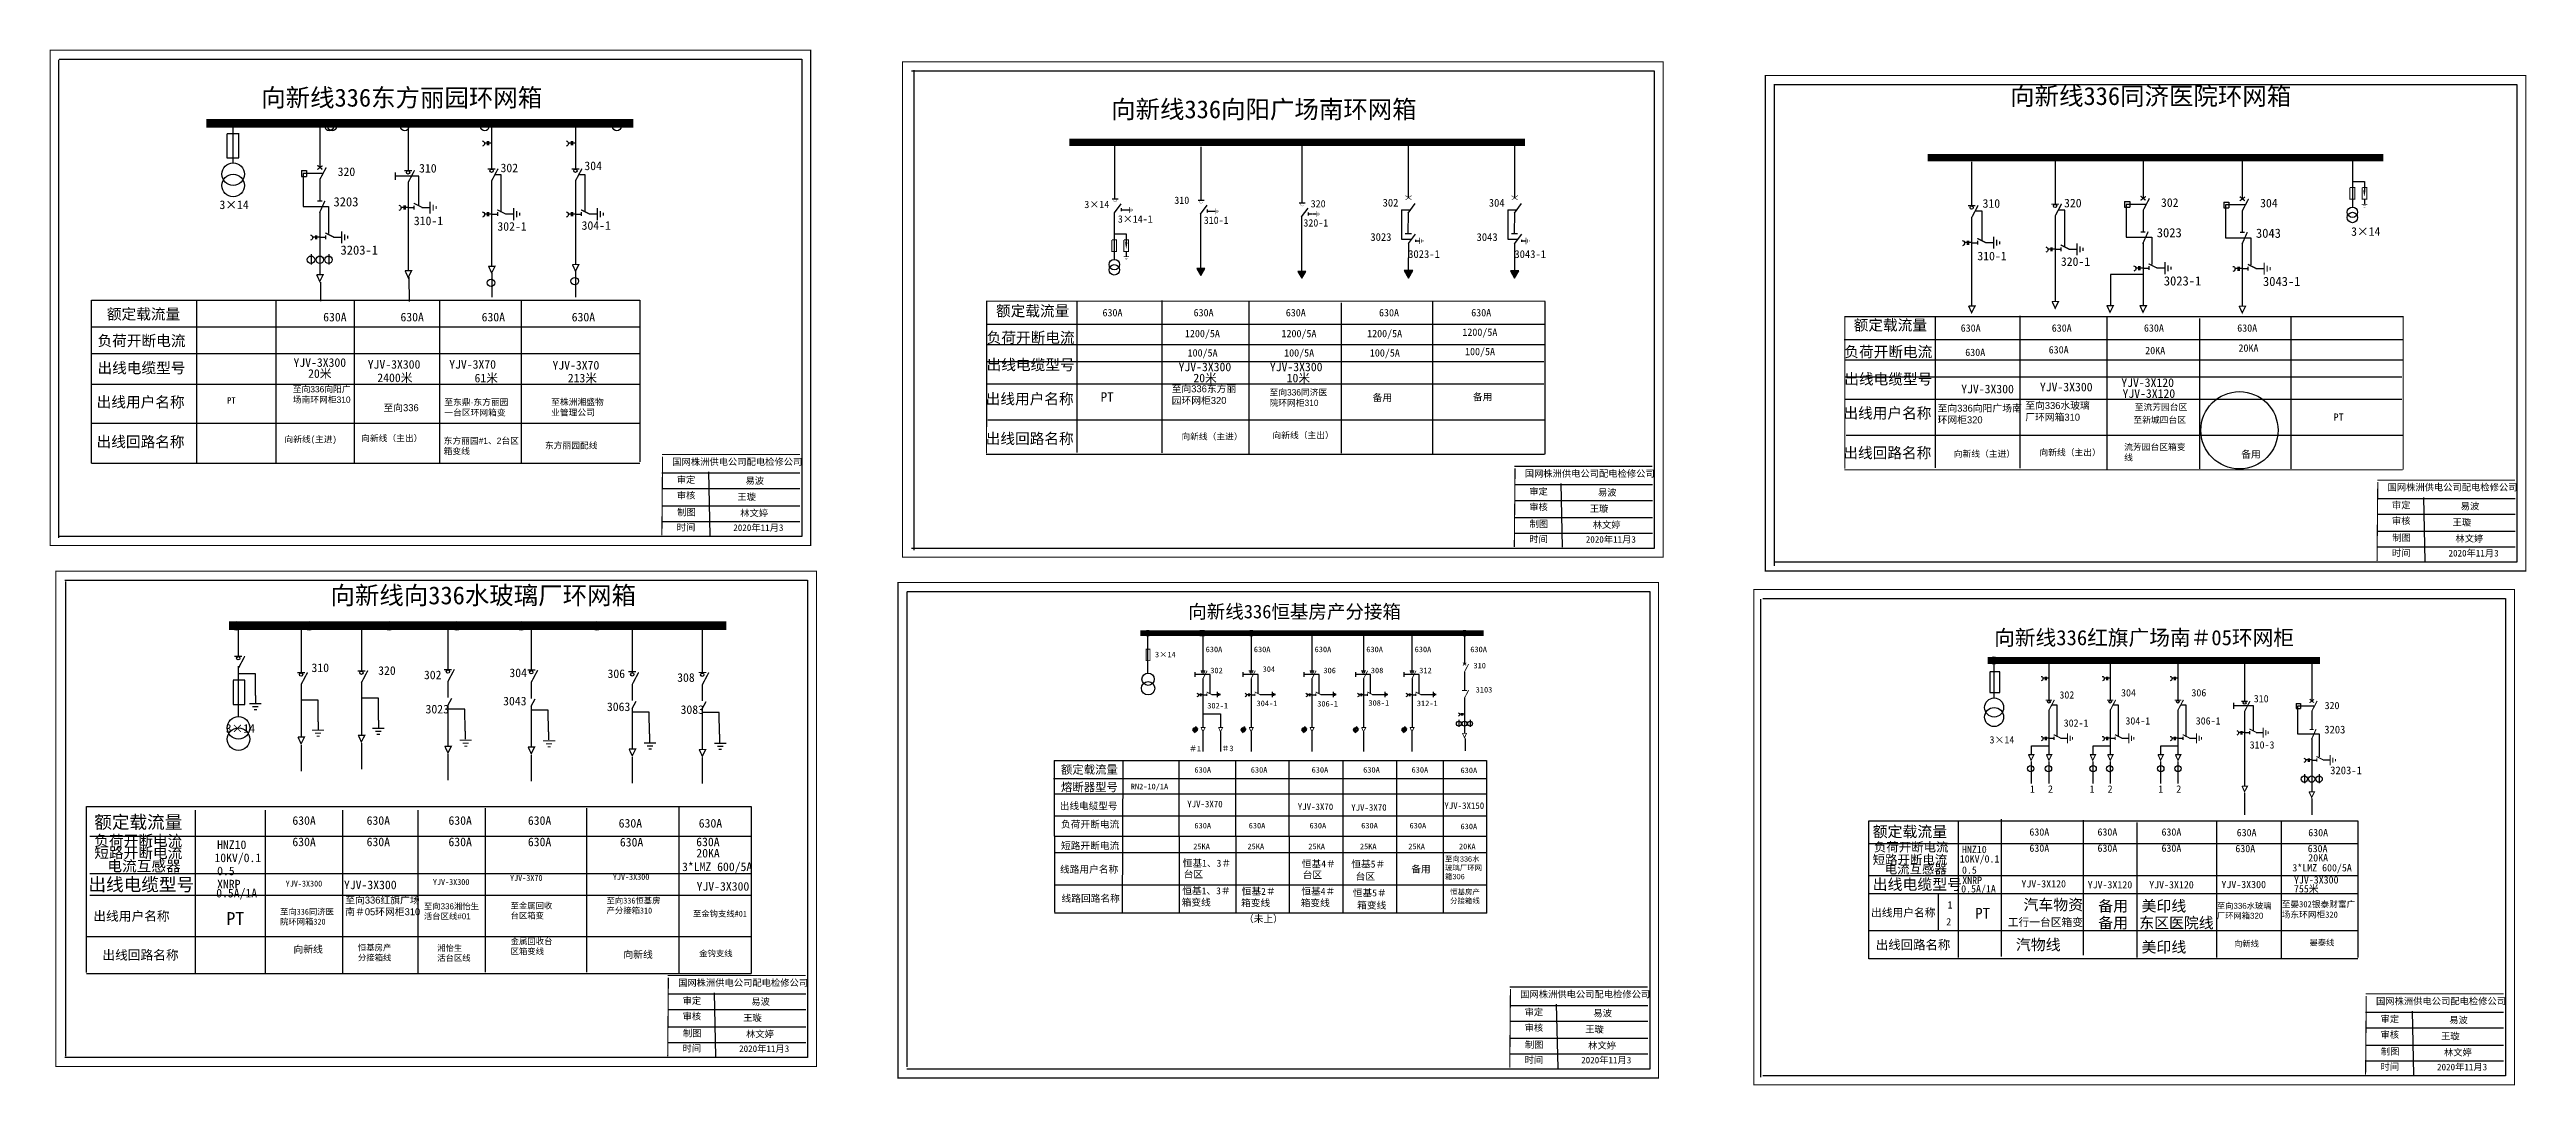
# Model space of a CAD drawing. Extents: x -73 to 335, y -330 to -159.
import ezdxf

# ---------------------------------------------------------------- set-up
doc = ezdxf.new("R2010")
doc.units = 0
doc.header["$LTSCALE"] = 0.774411
doc.linetypes.add('ACAD_ISO02W100', pattern=[15, 12, -3])
doc.linetypes.add('CENTER', pattern=[50.8, 31.75, -6.35, 6.35, -6.35])
doc.layers.get('0').update_dxf_attribs({"linetype": 'CONTINUOUS'})
doc.layers.add('2', color=7, linetype='CONTINUOUS')
doc.styles.add('HZ', font='')
doc.styles.get("Standard").update_dxf_attribs({"font": '', "height": 2.5})
doc.styles.add('STYLE1', font='simkai_0.ttf', dxfattribs={"height": 2.6})
doc.styles.add('字体', font='simkai_0.ttf', dxfattribs={"height": 2.5})
doc.styles.get('HZ').set_extended_font_data('SimSun')
doc.styles.get('Standard').set_extended_font_data('SimSun')

msp = doc.modelspace()

# ---------------------------------------------------------------- texts
for s, height, p in [('320', 1.419, (-25.82, -179.64)), ('310', 1.419, (-12.39, -179.07)), ('302', 1.419, (1.05, -179.01)), ('304', 1.419, (14.88, -178.67)), ('3×14', 1.419, (-45.32, -185.09)), ('3203', 1.514, (-26.51, -184.65)), ('310', 1.419, (245.55, -184.87)), ('320', 1.419, (258.99, -184.81)), ('302', 1.419, (274.98, -184.73)), ('304', 1.419, (291.34, -184.81)), ('310-1', 1.419, (-13.25, -187.74)), ('302-1', 1.419, (0.53, -188.66)), ('304-1', 1.419, (14.42, -188.51)), ('3203-1', 1.514, (-25.35, -192.61)), ('3023', 1.514, (274.29, -189.74)), ('3043', 1.514, (290.65, -189.83)), ('3×14', 1.419, (306.35, -189.5)), ('310-1', 1.419, (244.69, -193.54)), ('320-1', 1.419, (258.47, -194.46)), ('3023-1', 1.514, (275.45, -197.69)), ('3043-1', 1.514, (291.81, -197.78)), ('630A', 1.419, (-28.21, -203.61)), ('630A', 1.419, (-15.46, -203.61)), ('630A', 1.419, (-2.07, -203.61)), ('630A', 1.419, (12.79, -203.61)), ('630A', 1.211, (100.36, -202.78)), ('630A', 1.211, (115.39, -202.78)), ('630A', 1.211, (130.6, -202.78)), ('630A', 1.211, (145.98, -202.78)), ('630A', 1.211, (161.19, -202.78)), ('630A', 1.211, (241.94, -205.31)), ('630A', 1.211, (256.96, -205.31)), ('630A', 1.211, (287.56, -205.31)), ('1200/5A', 1.211, (113.96, -206.22)), ('100/5A', 1.211, (114.4, -209.41)), ('1200/5A', 1.211, (129.89, -206.22)), ('100/5A', 1.211, (130.33, -209.41)), ('1200/5A', 1.211, (144.02, -206.22)), ('100/5A', 1.211, (144.47, -209.41)), ('1200/5A', 1.211, (159.73, -206)), ('100/5A', 1.211, (160.17, -209.19)), ('630A', 1.211, (242.69, -209.32)), ('630A', 1.211, (256.46, -208.9)), ('20KA', 1.211, (287.77, -208.61)), ('YJV-3X300', 1.419, (-33.11, -211.11)), ('20米', 1.419, (-30.7, -212.92)), ('YJV-3X300', 1.419, (-20.86, -211.41)), ('2400米', 1.419, (-19.28, -213.62)), ('YJV-3X70', 1.419, (-7.42, -211.41)), ('61米', 1.419, (-3.24, -213.67)), ('YJV-3X70', 1.419, (9.62, -211.55)), ('213米', 1.419, (12.14, -213.67)), ('YJV-3X300', 1.419, (112.91, -211.83)), ('20米', 1.419, (115.35, -213.66)), ('YJV-3X300', 1.419, (127.97, -211.83)), ('10米', 1.419, (130.74, -213.66)), ('YJV-3X300', 1.419, (242.03, -215.47)), ('YJV-3X300', 1.419, (255.01, -215.14)), ('YJV-3X120', 1.419, (268.44, -214.42)), ('YJV-3X120', 1.419, (268.64, -216.22)), ('PT', 1.211, (303.46, -220.01)), ('630A', 0.916, (117.38, -258.16)), ('630A', 0.916, (125.33, -258.16)), ('630A', 0.916, (135.36, -258.16)), ('630A', 0.916, (143.88, -258.16)), ('630A', 0.916, (151.86, -258.16)), ('630A', 0.916, (161.04, -258.16)), ('310', 1.419, (-30.14, -261.44)), ('320', 1.419, (-19.14, -261.9)), ('302', 1.419, (-11.59, -262.62)), ('304', 1.419, (2.51, -262.27)), ('306', 1.419, (18.7, -262.42)), ('3×14', 0.916, (109.02, -259)), ('302', 0.916, (118.14, -261.63)), ('304', 0.916, (126.78, -261.41)), ('306', 0.916, (136.81, -261.63)), ('308', 0.916, (144.63, -261.63)), ('312', 0.916, (152.61, -261.63)), ('310', 0.916, (161.56, -260.83)), ('3043', 1.419, (1.48, -266.93)), ('308', 1.419, (30.19, -263.05)), ('3103', 0.916, (161.93, -264.81)), ('302', 1.201, (258.23, -265.81)), ('304', 1.201, (268.4, -265.45)), ('306', 1.201, (280.01, -265.45)), ('310', 1.201, (290.29, -266.42)), ('3023', 1.419, (-11.32, -268.26)), ('3063', 1.419, (18.6, -267.87)), ('3083', 1.419, (30.75, -268.34)), ('302-1', 0.916, (117.65, -267.44)), ('304-1', 0.916, (125.77, -267.06)), ('306-1', 0.916, (135.79, -267.12)), ('308-1', 0.916, (144.23, -266.99)), ('312-1', 0.916, (152.22, -267.06)), ('302-1', 1.201, (258.94, -270.44)), ('304-1', 1.201, (269.12, -270.09)), ('306-1', 1.201, (280.72, -270.09)), ('320', 1.201, (301.98, -267.55)), ('3×14', 1.419, (-44.29, -271.45)), ('＃1', 0.916, (114.65, -274.52)), ('＃3', 0.916, (120.01, -274.48)), ('3×14', 1.201, (246.7, -273.21)), ('310-3', 1.201, (289.62, -274.05)), ('3203', 1.281, (301.92, -271.56)), ('630A', 0.916, (115.53, -278.03)), ('630A', 0.916, (124.82, -278.03)), ('630A', 0.916, (134.86, -278.03)), ('630A', 0.916, (143.37, -278.03)), ('630A', 0.916, (151.35, -278.03)), ('630A', 0.916, (159.43, -278.1)), ('3203-1', 1.281, (302.9, -278.29)), ('1', 1.2, (253.37, -281.32)), ('2', 1.2, (256.35, -281.32)), ('1', 1.2, (263.21, -281.32)), ('2', 1.2, (266.19, -281.32)), ('1', 1.2, (274.54, -281.32)), ('2', 1.2, (277.52, -281.32)), ('630A', 1.419, (-33.29, -286.63)), ('630A', 1.419, (-21.04, -286.63)), ('630A', 1.419, (-7.54, -286.63)), ('630A', 1.419, (5.56, -286.63)), ('630A', 1.419, (20.54, -287.08)), ('630A', 1.419, (33.75, -287.08)), ('YJV-3X70', 1.074, (114.34, -283.74)), ('YJV-3X70', 1.074, (132.58, -284.18)), ('YJV-3X70', 1.074, (141.39, -284.3)), ('YJV-3X150', 1.074, (156.76, -284)), ('HNZ10', 1.419, (-45.71, -290.62)), ('630A', 1.419, (-33.29, -290.15)), ('630A', 1.419, (-21.04, -290.15)), ('630A', 1.419, (-7.54, -290.15)), ('630A', 1.419, (5.56, -290.15)), ('630A', 1.419, (20.74, -290.2)), ('630A', 1.419, (33.33, -290.15)), ('25KA', 0.916, (115.33, -290.65)), ('630A', 0.916, (115.53, -287.22)), ('25KA', 0.916, (124.28, -290.65)), ('630A', 0.916, (124.48, -287.22)), ('25KA', 0.916, (134.32, -290.65)), ('630A', 0.916, (134.52, -287.22)), ('25KA', 0.916, (142.83, -290.65)), ('630A', 0.916, (143.04, -287.22)), ('25KA', 0.916, (150.81, -290.65)), ('630A', 0.916, (151.02, -287.22)), ('20KA', 0.916, (159.17, -290.65)), ('630A', 0.916, (159.43, -287.35)), ('HNZ10', 1.201, (242.15, -291.29)), ('630A', 1.201, (253.28, -288.41)), ('630A', 1.201, (253.28, -291.08)), ('630A', 1.201, (264.51, -288.41)), ('630A', 1.201, (264.51, -291.08)), ('630A', 1.201, (275.07, -288.41)), ('630A', 1.201, (275.07, -291.08)), ('630A', 1.201, (287.26, -291.14)), ('630A', 1.201, (287.48, -288.51)), ('630A', 1.201, (299.19, -291.14)), ('630A', 1.201, (299.28, -288.51)), ('10KV/0.1', 1.419, (-46.15, -292.78)), ('0.5', 1.419, (-45.71, -294.94)), ('3*LMZ 600/5A', 1.4194, (30.99, -294.26)), ('20KA', 1.419, (33.35, -292.01)), ('10KV/0.1', 1.201, (241.79, -292.85)), ('0.5', 1.201, (242.15, -294.69)), ('3*LMZ 600/5A', 1.2013, (296.66, -294.31)), ('20KA', 1.201, (299.28, -292.67)), ('0.5A/1A', 1.419, (-45.86, -298.6)), ('XNRP', 1.419, (-45.71, -297.12)), ('YJV-3X300', 1.419, (-24.78, -297.24)), ('YJV-3X300', 1.419, (33.4, -297.49)), ('0.5A/1A', 1.201, (242.02, -297.78)), ('XNRP', 1.201, (242.2, -296.39)), ('YJV-3X120', 1.201, (251.96, -296.96)), ('YJV-3X120', 1.201, (262.89, -297.11)), ('YJV-3X120', 1.201, (273.04, -297.11)), ('YJV-3X300', 1.201, (284.96, -297.07)), ('YJV-3X300', 1.201, (296.92, -296.31)), ('755米', 1.201, (296.92, -297.78)), ('2', 1.2, (239.57, -303.21)), ('1', 1.2, (239.77, -300.43))]:
    msp.add_text(s, height=height).set_placement(p)
at = {"color": 0}
for s, height, p in [('3×14', 1.207, (97.37, -184.93)), ('310', 1.207, (112.21, -184.24)), ('320', 1.207, (134.71, -184.81)), ('302', 1.279, (146.57, -184.68)), ('304', 1.279, (164.09, -184.7)), ('3×14-1', 1.207, (102.89, -187.33)), ('310-1', 1.207, (117.06, -187.54)), ('320-1', 1.207, (133.5, -187.97)), ('3023', 1.279, (144.55, -190.34)), ('3023-1', 1.279, (150.79, -193.15)), ('3043', 1.279, (162.07, -190.35)), ('3043-1', 1.279, (168.31, -193.16)), ('630A', 1.211, (272.17, -205.31)), ('20KA', 1.211, (272.38, -209.02))]:
    msp.add_text(s, height=height, dxfattribs=at).set_placement(p)
at = {"style": 'HZ'}
for s, height, p in [('额定载流量', 1.774, (-63.89, -203.29)), ('额定载流量', 1.774, (82.79, -202.77)), ('额定载流量', 1.774, (224.29, -205.11)), ('负荷开断电流', 1.774, (-65.44, -207.68)), ('负荷开断电流', 1.774, (81.25, -207.16)), ('负荷开断电流', 1.774, (222.74, -209.51)), ('出线电缆型号', 1.774, (-65.45, -212.17)), ('出线电缆型号', 1.774, (81.24, -211.65)), ('出线电缆型号', 1.774, (222.73, -214)), ('出线用户名称', 1.774, (-65.59, -217.8)), ('出线用户名称', 1.774, (81.09, -217.28)), ('出线用户名称', 1.774, (222.59, -219.62)), ('出线回路名称', 1.774, (-65.6, -224.35)), ('出线回路名称', 1.774, (81.09, -223.83)), ('出线回路名称', 1.774, (222.58, -226.17)), ('额定载流量', 1.375, (93.51, -278.21)), ('熔断器型号', 1.375, (93.51, -281.1)), ('RN2-10/1A', 0.916, (105.03, -280.76)), ('额定载流量', 2.129, (-65.97, -287.25)), ('出线电缆型号', 1.161, (93.33, -284.09)), ('负荷开断电流', 1.145, (93.51, -287.11)), ('短路开断电流', 1.774, (-65.97, -292.11)), ('负荷开断电流', 1.774, (-65.97, -290.12)), ('短路开断电流', 1.145, (93.51, -290.65)), ('额定载流量', 1.802, (227.42, -288.65)), ('负荷开断电流', 1.502, (227.63, -291.04)), ('电流互感器', 1.774, (-63.81, -294.3)), ('线路用户名称', 1.145, (93.34, -294.54)), ('恒基1、3＃', 1.145, (113.6, -293.53)), ('台区', 1.145, (113.75, -295.35)), ('恒基4＃', 1.145, (133.24, -293.64)), ('台区', 1.145, (133.39, -295.46)), ('恒基5＃', 1.145, (141.41, -293.68)), ('备用', 1.145, (151.29, -294.51)), ('短路开断电流', 1.502, (227.42, -293.12)), ('电流互感器', 1.502, (229.41, -294.67)), ('出线电缆型号', 2.129, (-66.93, -297.53)), ('线路回路名称', 1.145, (93.6, -299.33)), ('恒基1、3＃', 1.145, (113.52, -298.08)), ('恒基2＃', 1.145, (123.33, -298.18)), ('恒基4＃', 1.145, (133.16, -298.18)), ('恒基5＃', 1.145, (141.65, -298.43)), ('台区', 1.145, (142.12, -295.71)), ('出线电缆型号', 1.802, (227.42, -297.35)), ('出线用户名称', 1.538, (-66.13, -302.45)), ('PT', 2.129, (-44.15, -303.15)), ('箱变线', 1.145, (113.42, -299.98)), ('箱变线', 1.145, (123.22, -300.08)), ('（未上）', 1.145, (123.7, -302.7)), ('箱变线', 1.145, (133.06, -300.08)), ('箱变线', 1.145, (142.37, -300.46)), ('出线用户名称', 1.301, (227.14, -301.76)), ('PT', 1.802, (244.34, -302.13)), ('工行一台区箱变', 1.301, (249.7, -303.34)), ('汽车物资', 1.802, (252.3, -300.71)), ('备用', 1.802, (264.63, -300.91)), ('备用', 1.802, (264.63, -303.69)), ('东区医院线', 1.802, (271.39, -303.69)), ('美印线', 1.802, (271.78, -300.91)), ('出线回路名称', 1.502, (227.94, -307.15)), ('汽物线', 1.802, (251.05, -307.3)), ('美印线', 1.802, (271.78, -307.68)), ('出线回路名称', 1.538, (-64.64, -308.86))]:
    msp.add_text(s, height=height, dxfattribs=at).set_placement(p)
at = {"linetype": 'Continuous', "attachment_point": 1, "style": 'STYLE1'}
for s, insert, char_height, width in [('{\\fSimSun|b0|i0|c134|p54;PT}', (100.06, -215.29), 1.5746, 11.2013), ('{\\fSimSun|b0|i0|c134|p2;备用}', (144.92, -215.61), 1.1501, 11.2188), ('{\\fSimSun|b0|i0|c134|p2;备用}', (161.46, -215.49), 1.1501, 11.2188), ('{\\fSimSun|b0|i0|c134|p2;备用}', (288.22, -224.95), 1.1501, 11.2188)]:
    msp.add_mtext(s, dxfattribs=dict(at, insert=insert, char_height=char_height, width=width))
at = {"color": 0, "linetype": 'Continuous', "attachment_point": 1, "style": '字体'}
for s, insert, char_height, width in [('国网株洲供电公司配电检修公司', (29.38, -226.22), 1.0944, 29.9201), ('国网株洲供电公司配电检修公司', (170.02, -228.16), 1.0944, 29.9201), ('\\f\uffbfﾬￌﾣﾤ_GB2312|b0|i0|c134|p49;审定', (30.12, -229.17), 1.0944, 8.5588), ('\\f\uffbfﾬￌﾣﾤ_GB2312|b0|i0|c134|p49;审核', (30.12, -231.75), 1.0944, 8.5588), ('王璇', (40.12, -232), 1.094, 8.5588), ('易波', (41.46, -229.34), 1.094, 8.5588), ('\\f\uffbfﾬￌﾣﾤ_GB2312|b0|i0|c134|p49;审定', (170.76, -231.1), 1.0944, 8.5588), ('易波', (182.1, -231.27), 1.094, 8.5588), ('国网株洲供电公司配电检修公司', (312.35, -230.42), 1.0944, 29.9201), ('\\f\uffbfﾬￌﾣﾤ_GB2312|b0|i0|c134|p49;制图', (30.18, -234.53), 1.0944, 8.5588), ('\\f\uffbfﾬￌﾣﾤ_GB2312|b0|i0|c134|p49;时间', (30.12, -237.04), 1.0944, 8.5588), ('2020年11月3', (39.45, -237.08), 1.094, 16.0081), ('林文婷', (40.6, -234.68), 1.094, 8.5588), ('\\f\uffbfﾬￌﾣﾤ_GB2312|b0|i0|c134|p49;制图', (170.82, -236.46), 1.0944, 8.5588), ('\\f\uffbfﾬￌﾣﾤ_GB2312|b0|i0|c134|p49;审核', (170.76, -233.68), 1.0944, 8.5588), ('王璇', (180.76, -233.93), 1.094, 8.5588), ('林文婷', (181.24, -236.61), 1.094, 8.5588), ('\\f\uffbfﾬￌﾣﾤ_GB2312|b0|i0|c134|p49;审定', (313.09, -233.37), 1.0944, 8.5588), ('\\f\uffbfﾬￌﾣﾤ_GB2312|b0|i0|c134|p49;审核', (313.09, -235.95), 1.0944, 8.5588), ('王璇', (323.08, -236.2), 1.094, 8.5588), ('易波', (324.43, -233.54), 1.094, 8.5588), ('\\f\uffbfﾬￌﾣﾤ_GB2312|b0|i0|c134|p49;时间', (170.76, -238.97), 1.0944, 8.5588), ('2020年11月3', (180.09, -239.02), 1.094, 16.0081), ('\\f\uffbfﾬￌﾣﾤ_GB2312|b0|i0|c134|p49;制图', (313.15, -238.73), 1.0944, 8.5588), ('\\f\uffbfﾬￌﾣﾤ_GB2312|b0|i0|c134|p49;时间', (313.09, -241.24), 1.0944, 8.5588), ('林文婷', (323.56, -238.88), 1.094, 8.5588), ('2020年11月3', (322.42, -241.29), 1.094, 16.0081), ('国网株洲供电公司配电检修公司', (30.34, -312.13), 1.0944, 29.9201), ('国网株洲供电公司配电检修公司', (169.27, -314.02), 1.0944, 29.9201), ('\\f\uffbfﾬￌﾣﾤ_GB2312|b0|i0|c134|p49;审定', (31.08, -315.08), 1.0944, 8.5588), ('\\f\uffbfﾬￌﾣﾤ_GB2312|b0|i0|c134|p49;审核', (31.08, -317.66), 1.0944, 8.5588), ('王璇', (41.08, -317.9), 1.094, 8.5588), ('易波', (42.42, -315.24), 1.094, 8.5588), ('\\f\uffbfﾬￌﾣﾤ_GB2312|b0|i0|c134|p49;审定', (170, -316.97), 1.0944, 8.5588), ('易波', (181.34, -317.14), 1.094, 8.5588), ('国网株洲供电公司配电检修公司', (310.46, -315.16), 1.0944, 29.9201), ('\\f\uffbfﾬￌﾣﾤ_GB2312|b0|i0|c134|p49;审定', (311.2, -318.1), 1.0944, 8.5588), ('易波', (322.54, -318.27), 1.094, 8.5588), ('\\f\uffbfﾬￌﾣﾤ_GB2312|b0|i0|c134|p49;制图', (31.14, -320.44), 1.0944, 8.5588), ('\\f\uffbfﾬￌﾣﾤ_GB2312|b0|i0|c134|p49;时间', (31.08, -322.95), 1.0944, 8.5588), ('林文婷', (41.56, -320.58), 1.094, 8.5588), ('\\f\uffbfﾬￌﾣﾤ_GB2312|b0|i0|c134|p49;制图', (170.06, -322.33), 1.0944, 8.5588), ('\\f\uffbfﾬￌﾣﾤ_GB2312|b0|i0|c134|p49;审核', (170, -319.55), 1.0944, 8.5588), ('王璇', (180, -319.8), 1.094, 8.5588), ('林文婷', (180.48, -322.47), 1.094, 8.5588), ('\\f\uffbfﾬￌﾣﾤ_GB2312|b0|i0|c134|p49;审核', (311.2, -320.68), 1.0944, 8.5588), ('王璇', (321.19, -320.93), 1.094, 8.5588), ('2020年11月3', (40.41, -322.99), 1.094, 16.0081), ('\\f\uffbfﾬￌﾣﾤ_GB2312|b0|i0|c134|p49;时间', (170, -324.84), 1.0944, 8.5588), ('2020年11月3', (179.33, -324.88), 1.094, 16.0081), ('\\f\uffbfﾬￌﾣﾤ_GB2312|b0|i0|c134|p49;制图', (311.26, -323.46), 1.0944, 8.5588), ('\\f\uffbfﾬￌﾣﾤ_GB2312|b0|i0|c134|p49;时间', (311.2, -325.97), 1.0944, 8.5588), ('2020年11月3', (320.53, -326.02), 1.094, 16.0081), ('林文婷', (321.67, -323.61), 1.094, 8.5588)]:
    msp.add_mtext(s, dxfattribs=dict(at, insert=insert, char_height=char_height, width=width))
at = {"attachment_point": 1, "style": 'HZ'}
for s, insert, char_height, width in [('YJV-3X300', (-34.39, -295.83), 0.984, 9.0611), ('YJV-3X300', (-10.11, -295.57), 0.984, 9.0611), ('YJV-3X70', (2.62, -294.89), 0.984, 9.0611), ('YJV-3X300', (19.58, -294.72), 0.984, 9.0611), ('至向336同济医院环网箱320', (-35.33, -300.47), 0.9841, 9.9791), ('至向{\\fﾷￂￋￎ_GB2312|b0|i0|c134|p49;336}湘怡生活台区线{\\fﾷￂￋￎ_GB2312|b0|i0|c134|p49;#01}', (-11.59, -299.57), 0.9841, 9.4667), ('至金属回收台区箱变', (2.7, -299.47), 0.984, 7.1648), ('至向336恒基房产分接箱310', (18.54, -298.63), 0.9841, 9.9791), ('至金钩支线#01', (32.79, -300.8), 0.984, 9.9791), ('恒基房产分接箱线', (-22.48, -306.39), 0.984, 6.3478), ('湘怡生\\P活台区线', (-9.4, -306.46), 0.984, 6.1077), ('金属回收台区箱变线', (2.72, -305.35), 0.984, 7.2556), ('金钩支线', (33.82, -307.35), 0.984, 7.8003)]:
    msp.add_mtext(s, dxfattribs=dict(at, insert=insert, char_height=char_height, width=width))
at = {"layer": '2', "color": 7, "attachment_point": 1, "style": '字体'}
for s, insert, char_height, width in [('{\\fSimSun|b0|i0|c134|p2;向新线}336{\\fSimSun|b0|i0|c134|p2;东方丽园环网箱}', (-38.44, -165.24), 2.9571, 62.871), ('{\\fSimSun|b0|i0|c134|p2;向新线}336{\\fSimSun|b0|i0|c134|p2;向阳广场南环网箱}', (101.78, -167.16), 2.9571, 71.5912), ('{\\fSimSun|b0|i0|c134|p2;向新线}336{\\fSimSun|b0|i0|c134|p2;同济医院环网箱}', (250.1, -164.97), 2.9571, 62.871), ('{\\fSimSun|b0|i0|c134|p2;向新线向}336{\\fSimSun|b0|i0|c134|p2;水玻璃厂环网箱}', (-27.01, -247.31), 2.9571, 62.871), ('{\\fSimSun|b0|i0|c134|p2;向新线}336{\\fSimSun|b0|i0|c134|p2;恒基房产分接箱}', (114.51, -250.35), 2.2372, 47.5641), ('向新线336红旗广场南＃05环网柜', (247.46, -254.51), 2.5026, 53.2083)]:
    msp.add_mtext(s, dxfattribs=dict(at, insert=insert, char_height=char_height, width=width))
at = {"layer": '2', "color": 3, "attachment_point": 1, "style": 'HZ'}
for s, insert, char_height, width in [('{\\fSimSun|b0|i0|c134|p2;\\C256;PT}', (-44.06, -216.13), 1.0326, 10.5878), ('{\\C256;至向\\fﾷￂￋￎ_GB2312|b0|i0|c134|p49;336\\fSimSun|b0|i0|c134|p2;向阳广场南环网柜\\fﾷￂￋￎ_GB2312|b0|i0|c134|p49;310}', (-33.22, -214.28), 1.03263, 10.5878), ('{\\fﾷￂￋￎ_GB2312|b0|i0|c134|p49;\\C256;至东鼎·东方丽园\\P一台区环网箱变}', (-8.22, -216.41), 1.0326, 16.8663), ('{\\fFangSong_GB2312|b0|i0|c134|p49;\\C256;至\\fKaiTi_GB2312|b0|i0|c134|p49;株洲湘盛物业管理公司}', (9.4, -216.39), 1.0326, 8.6632), ('{\\C256;至向\\fﾷￂￋￎ_GB2312|b0|i0|c134|p49;336\\fSimSun|b0|i0|c134|p2;东方丽园环网柜\\fﾷￂￋￎ_GB2312|b0|i0|c134|p49;320}', (111.77, -214.15), 1.15407, 11.0121), ('{\\C256;至向\\fﾷￂￋￎ_GB2312|b0|i0|c134|p49;336\\fSimSun|b0|i0|c134|p2;同济医院环网柜\\fﾷￂￋￎ_GB2312|b0|i0|c134|p49;310}', (127.91, -214.8), 1.03263, 10.5878), ('{\\fﾷￂￋￎ_GB2312|b0|i0|c134|p49;\\C256;至向336}', (-18.26, -217.27), 1.1541, 11.0121), ('{\\C256;至向\\fﾷￂￋￎ_GB2312|b0|i0|c134|p49;336\\fSimSun|b0|i0|c134|p2;向阳广场南环网柜\\fﾷￂￋￎ_GB2312|b0|i0|c134|p49;320}', (238.13, -217.35), 1.15407, 14.1684), ('{\\C256;至向\\fﾷￂￋￎ_GB2312|b0|i0|c134|p49;336\\fSimSun|b0|i0|c134|p2;水玻璃厂环网箱\\fﾷￂￋￎ_GB2312|b0|i0|c134|p49;310}', (252.59, -216.91), 1.15407, 11.833), ('{\\C256;至新城四台区}', (270.43, -219.34), 1.0326, 10.5878), ('{\\C256;至流芳园台区}', (270.65, -217.22), 1.0326, 10.5878), ('{\\fSimSun|b0|i0|c134|p2;\\C256;向新线(主进)}', (-34.6, -222.53), 1.0326, 10.5878), ('{\\fSimSun|b0|i0|c134|p2;\\C256;向新线（主出）}', (-21.95, -222.36), 1.0326, 10.5878), ('{\\fﾷￂￋￎ_GB2312|b0|i0|c134|p49;\\C256;东方丽园#1、2台区\\P箱变线}', (-8.34, -222.78), 1.0326, 29.8544), ('{\\fﾷￂￋￎ_GB2312|b0|i0|c134|p49;\\C256;东方丽园配线}', (8.37, -223.55), 1.0326, 27.1084), ('{\\fSimSun|b0|i0|c134|p2;\\C256;向新线（主进）}', (113.36, -222.08), 1.0326, 10.5878), ('{\\fSimSun|b0|i0|c134|p2;\\C256;向新线（主出）}', (128.4, -221.87), 1.0326, 10.5878), ('{\\fSimSun|b0|i0|c134|p2;\\C256;向新线（主出）}', (254.93, -224.7), 1.0326, 10.5878), ('{\\C256;流芳园台区箱变线}', (268.91, -223.81), 1.0326, 10.5878), ('{\\fSimSun|b0|i0|c134|p2;\\C256;向新线（主进）}', (240.8, -224.93), 1.0326, 10.5878), ('{\\C256;至向\\fﾷￂￋￎ_GB2312|b0|i0|c134|p49;336\\fSimSun|b0|i0|c134|p2;水玻璃厂环网箱\\fﾷￂￋￎ_GB2312|b0|i0|c134|p49;306}', (156.87, -291.82), 0.87309, 6.5065), ('{\\C256;至向\\fﾷￂￋￎ_GB2312|b0|i0|c134|p49;336\\fSimSun|b0|i0|c134|p2;红旗广场南＃\\fﾷￂￋￎ_GB2312|b0|i0|c134|p49;05\\fSimSun|b0|i0|c134|p2;环网柜\\fﾷￂￋￎ_GB2312|b0|i0|c134|p49;310}', (-24.57, -298.46), 1.15407, 12.3414), ('{\\C256;恒基房产分接箱线}', (157.72, -297.25), 0.8731, 5.3615), ('{\\C256;至向\\fﾷￂￋￎ_GB2312|b0|i0|c134|p49;336\\fSimSun|b0|i0|c134|p2;水玻璃厂环网箱\\fﾷￂￋￎ_GB2312|b0|i0|c134|p49;320}', (284.21, -299.5), 0.9767, 10.0144), ('{\\C256;至晏302银泰财富广场东环网柜\\fFangSong_GB2312|b0|i0|c134|p49;320}', (294.9, -299.21), 1.0251, 13.2087), ('{\\fFangSong_GB2312|b0|i0|c134|p49;\\C256;向新线}', (-33.11, -306.57), 1.1541, 16.4743), ('{\\fFangSong_GB2312|b0|i0|c134|p49;\\C256;向新线}', (287.04, -305.74), 0.9767, 10.0144), ('{\\C256;晏泰线}', (299.48, -305.56), 0.9767, 10.0144), ('{\\fFangSong_GB2312|b0|i0|c134|p49;\\C256;向新线}', (21.32, -307.44), 1.1541, 16.4743)]:
    msp.add_mtext(s, dxfattribs=dict(at, insert=insert, char_height=char_height, width=width))

# ---------------------------------------------------------------- blocks, each defined once
blk = doc.blocks.new('JD')
for points in [[(-2, 0.2), (-2, -0.2), (2, 0.2), (2, -0.2)], [(1, -1.2), (1, -0.8), (-1, -1.2), (-1, -0.8)], [(-0.5, -1.8), (-0.5, -2.2), (0.5, -1.8), (0.5, -2.2)]]:
    blk.add_trace(points)

# ---------------------------------------------------------------- hatches: boundary and pattern name
for color, points in [(0, [(116.57, -196.04), (117.23, -194.89), (115.9, -194.89)]), (0, [(133.23, -196.51), (133.89, -195.36), (132.56, -195.36)]), (7, [(150.84, -196.46), (151.54, -195.24), (150.13, -195.24)]), (7, [(168.35, -196.47), (169.06, -195.25), (167.65, -195.25)])]:
    msp.add_hatch(color=color).paths.add_polyline_path(points)

# ---------------------------------------------------------------- linework, layer by layer
at = {"color": 7, "linetype": 'Continuous'}
for p, q in [((-71.88, -160.48), (-71.88, -239.32)), ((69.23, -162.2), (69.23, -241.34)), ((211.19, -164.51), (211.19, -243.93)), ((-70.73, -246.52), (-70.73, -324.79)), ((68.07, -248.25), (68.07, -326.52)), ((208.89, -249.4), (208.89, -328.24)), ((-7.64, -263.02), (-7.64, -265.66)), ((6.11, -263.15), (6.11, -265.79)), ((22.77, -263.5), (22.77, -266.14)), ((34.33, -263.55), (34.33, -266.19)), ((-7.64, -266.95), (-6.97, -265.74)), ((6.11, -267.08), (6.78, -265.87)), ((22.77, -267.43), (23.44, -266.22)), ((34.33, -267.48), (35, -266.27))]:
    msp.add_line(p, q, dxfattribs=at)
for p, q in [((-43.09, -170.44), (-43.09, -177.57)), ((-28.78, -171.07), (-28.78, -178.26)), ((-14.19, -171.52), (-14.19, -178.71)), ((-0.42, -171.33), (-0.42, -178.46)), ((13.41, -171.33), (13.41, -178.46)), ((-44.08, -172.66), (-44.08, -176.64)), ((-42.08, -172.66), (-44.05, -172.66)), ((-42.11, -176.64), (-42.11, -172.62)), ((-44.08, -176.64), (-42.11, -176.64)), ((-31.81, -178.75), (-31.81, -179.7)), ((-31.81, -178.75), (-30.95, -178.75)), ((-31.81, -179.7), (-30.95, -179.7)), ((-30.95, -178.75), (-30.95, -179.7)), ((243.75, -177.32), (243.75, -184.52)), ((257.52, -177.13), (257.52, -184.26)), ((272.02, -176.15), (272.02, -183.34)), ((288.38, -176.24), (288.38, -183.43)), ((-28.78, -180.2), (-28.78, -183.71)), ((-14.19, -180.65), (-14.19, -195.2)), ((-0.42, -180.39), (-0.42, -194.45)), ((13.41, -180.39), (13.41, -194.11)), ((268.99, -183.84), (268.99, -184.78)), ((268.99, -183.84), (269.84, -183.84)), ((269.84, -183.84), (269.84, -184.78)), ((-28.78, -185.47), (-28.78, -195.86)), ((-14.19, -184.84), (-13.21, -184.84)), ((-11.93, -184.81), (-10.59, -184.81)), ((-0.42, -185.92), (0.56, -185.92)), ((1.85, -185.89), (3.18, -185.89)), ((13.41, -185.92), (14.39, -185.92)), ((15.68, -185.89), (17.02, -185.89)), ((149.69, -185.21), (151.17, -185.21)), ((149.71, -185.22), (149.71, -190.05)), ((150.79, -185.74), (150.75, -189.08)), ((167.21, -185.23), (168.69, -185.23)), ((167.22, -185.23), (167.22, -190.06)), ((168.31, -185.75), (168.26, -189.09)), ((243.75, -186.45), (243.75, -201)), ((257.52, -186.19), (257.52, -200.25)), ((268.99, -184.78), (269.84, -184.78)), ((272.02, -185.28), (272.02, -188.8)), ((285.35, -183.93), (285.35, -184.87)), ((285.35, -183.93), (286.2, -183.93)), ((285.35, -184.87), (286.2, -184.87)), ((286.2, -183.93), (286.2, -184.87)), ((288.38, -185.37), (288.38, -188.89)), ((-28.78, -189.74), (-27.79, -189.74)), ((-26.51, -189.71), (-25.17, -189.71)), ((149.71, -190.05), (151.38, -190.04)), ((150.29, -189.11), (151.31, -189.11)), ((151.99, -190.32), (152.7, -190.32)), ((167.22, -190.06), (168.9, -190.05)), ((167.81, -189.12), (168.83, -189.12)), ((169.5, -190.33), (170.21, -190.33)), ((243.75, -190.64), (244.73, -190.64)), ((246.01, -190.62), (247.35, -190.62)), ((257.52, -191.72), (258.5, -191.72)), ((259.79, -191.69), (261.12, -191.69)), ((288.38, -190.65), (288.38, -201.03)), ((-30.19, -192.51), (-30.19, -194.24)), ((-27.3, -192.51), (-27.3, -194.24)), ((288.38, -194.91), (289.36, -194.91)), ((290.65, -194.88), (291.98, -194.88)), ((-66.43, -227), (-66.42, -200.1)), ((-66.42, -200.1), (24.02, -200.1)), ((-49.1, -200.1), (-49.1, -227.05)), ((-36.01, -200.1), (-36.01, -227.05)), ((-23.1, -200.1), (-23.1, -227.05)), ((-9.01, -200.1), (-9.01, -227.05)), ((4.47, -200.1), (4.47, -227.05)), ((24.02, -200.1), (24.02, -226.79)), ((110.13, -200.17), (110.13, -225.31)), ((81.15, -204.07), (173.3, -204.07)), ((96.15, -200.41), (96.15, -225.21)), ((124.49, -200.41), (124.49, -225.54)), ((139.76, -200.57), (139.76, -225.37)), ((154.82, -200.41), (154.82, -225.38)), ((237.72, -202.95), (237.72, -227.75)), ((251.7, -202.71), (251.7, -227.84)), ((266.06, -202.94), (266.06, -228.08)), ((281.33, -203.11), (281.33, -227.9)), ((296.39, -202.95), (296.39, -227.91)), ((-66.42, -204.52), (23.94, -204.52)), ((81.33, -207.4), (173.44, -207.4)), ((222.73, -206.61), (314.87, -206.61)), ((-66.43, -208.92), (23.94, -208.92)), ((81.33, -210.24), (173.16, -210.24)), ((222.9, -209.94), (315.01, -209.94)), ((-66.43, -213.99), (23.94, -213.99)), ((81.33, -213.91), (173.16, -213.91)), ((222.9, -212.78), (314.73, -212.78)), ((222.9, -216.45), (314.73, -216.45)), ((24.02, -220.46), (-66.43, -220.46)), ((81.45, -219.83), (173.28, -219.83)), ((223.02, -222.37), (314.85, -222.37)), ((24.02, -227.05), (-66.43, -227.05)), ((-42.21, -253.5), (-42.21, -258.83)), ((-31.86, -254.4), (-31.86, -261.53)), ((-21.91, -254.09), (-21.91, -261.22)), ((-7.64, -253.9), (-7.64, -261.03)), ((6.11, -254.03), (6.11, -261.16)), ((22.77, -254.38), (22.77, -261.51)), ((34.33, -254.43), (34.33, -261.56)), ((107.81, -255.49), (107.81, -261.58)), ((116.91, -255.49), (116.91, -261.23)), ((124.86, -255.49), (124.86, -261.23)), ((134.89, -255.49), (134.89, -261.23)), ((143.41, -255.49), (143.41, -261.23)), ((151.39, -255.49), (151.39, -261.23)), ((160.07, -255.49), (160.07, -260.14)), ((-42.21, -260.45), (-42.21, -268.86)), ((160.07, -261.39), (160.07, -264.43)), ((248.42, -261.42), (246.75, -261.42)), ((246.75, -261.46), (246.75, -264.83)), ((247.43, -259.74), (247.43, -265.78)), ((248.42, -264.83), (248.42, -261.42)), ((256.5, -260.01), (256.5, -266.05)), ((266.61, -260.01), (266.61, -266.05)), ((277.78, -260.01), (277.78, -266.05)), ((288.78, -260.15), (288.78, -266.23)), ((299.85, -260.15), (299.85, -266.23)), ((-39.35, -265.3), (-39.35, -266.63)), ((-31.86, -263.46), (-31.86, -272.11)), ((-21.91, -263.16), (-21.91, -271.8)), ((116.94, -262.48), (116.94, -270.46)), ((116.94, -265.18), (117.57, -265.18)), ((118.4, -265.16), (119.27, -265.16)), ((124.88, -262.48), (124.88, -270.46)), ((124.88, -265.18), (125.52, -265.18)), ((126.35, -265.16), (128.47, -265.16)), ((134.92, -262.48), (134.92, -270.46)), ((134.92, -265.18), (135.55, -265.18)), ((136.38, -265.16), (138.51, -265.16)), ((143.43, -262.48), (143.43, -270.46)), ((143.43, -265.18), (144.07, -265.18)), ((144.9, -265.16), (147.02, -265.16)), ((151.42, -262.48), (151.42, -270.46)), ((151.42, -265.18), (152.05, -265.18)), ((152.88, -265.16), (155, -265.16)), ((246.75, -264.83), (248.42, -264.83)), ((-29.02, -269.66), (-29.02, -271)), ((-19.07, -269.35), (-19.07, -270.69)), ((-7.64, -266.95), (-7.64, -273.58)), ((6.11, -267.08), (6.11, -273.71)), ((22.77, -267.43), (22.77, -274.06)), ((34.33, -267.48), (34.33, -274.11)), ((119.83, -268.31), (119.83, -270.46)), ((159.16, -269.34), (159.16, -270.46)), ((160.07, -265.7), (160.07, -271.5)), ((160.07, -265.71), (160.07, -265.81)), ((161.02, -269.34), (161.02, -270.46)), ((256.5, -267.69), (256.5, -275)), ((266.61, -267.69), (266.61, -275)), ((277.78, -267.69), (277.78, -275)), ((288.78, -267.87), (288.78, -280.19)), ((297.28, -266.65), (298, -266.65)), ((297.28, -267.45), (298, -267.45)), ((297.29, -266.65), (297.29, -267.45)), ((298, -266.65), (298, -267.45)), ((299.85, -267.87), (299.85, -270.85)), ((-4.8, -271.16), (-4.8, -272.5)), ((8.95, -271.29), (8.95, -272.63)), ((25.61, -271.64), (25.61, -272.98)), ((37.17, -271.69), (37.17, -273.03)), ((115.83, -270.44), (115.23, -271.16)), ((115.97, -270.58), (115.36, -271.31)), ((116.09, -270.73), (115.48, -271.46)), ((116.94, -271.28), (116.94, -274.53)), ((119.83, -271.28), (119.83, -274.53)), ((123.78, -270.44), (123.17, -271.16)), ((123.91, -270.58), (123.3, -271.31)), ((124.03, -270.73), (123.42, -271.46)), ((124.88, -271.28), (124.88, -274.53)), ((133.81, -270.44), (133.21, -271.16)), ((133.95, -270.58), (133.34, -271.31)), ((134.07, -270.73), (133.46, -271.46)), ((134.92, -271.28), (134.92, -274.53)), ((142.33, -270.44), (141.72, -271.16)), ((142.46, -270.58), (141.85, -271.31)), ((142.58, -270.73), (141.97, -271.46)), ((143.43, -271.28), (143.43, -274.53)), ((150.31, -270.44), (149.7, -271.16)), ((150.44, -270.58), (149.84, -271.31)), ((150.56, -270.73), (149.96, -271.46)), ((151.41, -271.28), (151.41, -274.53)), ((256.5, -272.36), (257.33, -272.36)), ((258.42, -272.34), (259.55, -272.34)), ((266.61, -272.36), (267.44, -272.36)), ((268.53, -272.34), (269.66, -272.34)), ((277.78, -272.36), (278.62, -272.36)), ((279.7, -272.34), (280.83, -272.34)), ((288.78, -271.42), (289.61, -271.42)), ((290.69, -271.4), (291.83, -271.4)), ((299.85, -272.34), (299.85, -281.13)), ((92.36, -276.01), (163.72, -276.01)), ((92.47, -301.06), (92.46, -276.01)), ((103.71, -276.03), (103.63, -301.19)), ((112.96, -276.03), (112.99, -301.19)), ((122.32, -276.03), (122.34, -301.19)), ((131.1, -276.01), (131.13, -301.27)), ((140.02, -276.01), (140.02, -301.27)), ((148.84, -276.01), (148.84, -301.19)), ((156.56, -276.01), (156.56, -301.19)), ((163.72, -276.01), (163.73, -301.18)), ((299.85, -275.95), (300.68, -275.95)), ((301.76, -275.93), (302.89, -275.93)), ((92.29, -279.01), (163.65, -279.01)), ((92.42, -281.53), (163.65, -281.53)), ((298.65, -278.3), (298.65, -279.76)), ((301.09, -278.3), (301.09, -279.76)), ((-67.27, -283.62), (42.41, -283.62)), ((-67.27, -311), (-67.27, -283.62)), ((-49.32, -284.19), (-49.32, -311.21)), ((-37.76, -284.19), (-37.76, -311.21)), ((-25.04, -284.19), (-25.04, -311.22)), ((-12.58, -284.19), (-12.58, -311.22)), ((-1.46, -283.91), (-1.46, -310.94)), ((15.24, -283.91), (15.24, -310.94)), ((30.44, -283.62), (30.44, -311.16)), ((42.41, -283.62), (42.41, -311.17)), ((226.78, -308.71), (226.79, -285.95)), ((226.79, -285.95), (307.44, -285.95)), ((248.61, -285.69), (248.61, -308.33)), ((262.13, -285.87), (262.13, -308.15)), ((307.44, -285.95), (307.44, -308.53)), ((-66.68, -288.48), (42.39, -288.48)), ((92.42, -288.48), (163.65, -288.48)), ((226.83, -289.7), (307.45, -289.7)), ((241.52, -286.07), (241.52, -308.53)), ((270.98, -286.23), (270.98, -308.52)), ((284.15, -286.07), (284.15, -308.53)), ((294.82, -286.07), (294.82, -308.74)), ((92.42, -291.21), (163.78, -291.21)), ((-66.68, -294.68), (42.49, -294.68)), ((-66.68, -298.25), (42.39, -298.25)), ((92.42, -296.5), (163.78, -296.5)), ((226.83, -294.98), (307.45, -294.98)), ((226.83, -297.96), (307.45, -297.96)), ((238.24, -297.96), (238.24, -303.98)), ((163.78, -301.19), (92.46, -301.19)), ((42.39, -305.09), (-67.27, -305.09)), ((307.45, -304.12), (226.78, -304.12)), ((307.44, -308.75), (226.78, -308.75)), ((42.41, -311.2), (-67.27, -311.2))]:
    msp.add_line(p, q)
at = {"color": 0}
for p, q in [((102.42, -183.27), (102.42, -174.71)), ((306.56, -177.07), (306.56, -184.8)), ((101.98, -183.38), (102.94, -183.38)), ((116.15, -183.6), (117.11, -183.6)), ((306.55, -180.54), (308.54, -180.54)), ((308.54, -180.54), (308.54, -182)), ((308.54, -183.53), (308.54, -184.28)), ((102.3, -185.7), (102.3, -193.43)), ((103.44, -184.96), (103.44, -185.46)), ((103.45, -185.21), (104.09, -185.21)), ((104.15, -185.23), (104.82, -185.23)), ((116.52, -185.92), (116.52, -195.09)), ((117.61, -185.18), (117.61, -185.68)), ((117.62, -185.43), (118.26, -185.43)), ((118.32, -185.45), (118.99, -185.45)), ((132.81, -184.07), (133.77, -184.07)), ((133.18, -186.39), (133.18, -195.56)), ((134.27, -185.65), (134.27, -186.15)), ((134.28, -185.9), (134.92, -185.9)), ((134.98, -185.9), (135.65, -185.9)), ((102.29, -189.17), (104.28, -189.17)), ((104.28, -189.17), (104.28, -190.63)), ((150.84, -190.79), (150.79, -195.45)), ((168.35, -190.8), (168.31, -195.46)), ((272.02, -190.56), (272.02, -200.95)), ((104.28, -192.16), (104.28, -192.91)), ((272.02, -194.82), (273, -194.82)), ((274.28, -194.8), (275.62, -194.8))]:
    msp.add_line(p, q, dxfattribs=at)
at = {"color": 7}
for p, q in [((116.62, -183.6), (116.62, -174.83)), ((133.28, -184.07), (133.28, -174.68)), ((150.85, -183.23), (150.85, -173.84)), ((168.36, -183.24), (168.36, -173.85))]:
    msp.add_line(p, q, dxfattribs=at)
at = {"linetype": 'ACAD_ISO02W100'}
for p, q in [((-28.35, -179.24), (-31.53, -179.24)), ((-31.53, -179.24), (-31.53, -184.66)), ((-31.53, -184.66), (-27.33, -184.66)), ((-27.33, -184.66), (-27.33, -189.13)), ((272.44, -184.33), (269.26, -184.33)), ((269.26, -184.33), (269.26, -189.75)), ((288.81, -184.42), (285.62, -184.42)), ((285.62, -184.42), (285.62, -189.83)), ((269.26, -189.75), (273.46, -189.75)), ((273.46, -189.75), (273.46, -194.22)), ((285.62, -189.83), (289.82, -189.83)), ((289.82, -189.83), (289.82, -194.3)), ((297.51, -267.07), (297.51, -271.65)), ((300.21, -267.07), (297.51, -267.07)), ((297.51, -271.65), (301.07, -271.65)), ((301.07, -271.65), (301.07, -275.43))]:
    msp.add_line(p, q, dxfattribs=at)
at = {"linetype": 'CENTER'}
for p, q in [((-0.41, -195.66), (-0.41, -199.63)), ((13.42, -195.33), (13.42, -199.63)), ((-28.65, -197.12), (-28.65, -200.29)), ((-14.07, -196.34), (-14.02, -200.33)), ((-31.85, -273.5), (-31.85, -277.78)), ((-21.91, -273.19), (-21.91, -277.47)), ((160.21, -272.4), (160.21, -274.44)), ((-7.63, -275), (-7.63, -279.28)), ((6.12, -275.13), (6.12, -279.41)), ((22.78, -275.49), (22.78, -279.76)), ((34.34, -275.54), (34.34, -279.81)), ((253.56, -276.18), (253.56, -279.8)), ((256.5, -276.18), (256.5, -279.8)), ((263.73, -276.18), (263.73, -279.8)), ((266.62, -276.18), (266.62, -279.8)), ((274.92, -276.18), (274.92, -279.8)), ((277.79, -276.18), (277.79, -279.8)), ((288.78, -281.37), (288.78, -284.99)), ((299.85, -282.31), (299.85, -284.99))]:
    msp.add_line(p, q, dxfattribs=at)
at = {"color": 0, "linetype": 'Continuous'}
for p, q in [((272.01, -195.9), (266.63, -195.9)), ((266.63, -195.9), (266.63, -200.89)), ((27.68, -228.6), (50.43, -228.6)), ((35.34, -228.44), (35.58, -238.94)), ((27.68, -231.19), (50.43, -231.19)), ((168.32, -230.53), (191.07, -230.53)), ((175.98, -230.37), (176.21, -240.87)), ((310.65, -232.8), (333.4, -232.8)), ((318.3, -232.64), (318.54, -243.14)), ((27.68, -234.02), (50.43, -234.02)), ((27.68, -236.61), (50.43, -236.61)), ((168.32, -233.13), (191.07, -233.13)), ((168.32, -235.95), (191.07, -235.95)), ((310.65, -235.4), (333.4, -235.4)), ((168.32, -238.54), (191.07, -238.54)), ((310.65, -238.22), (333.4, -238.22)), ((310.65, -240.81), (333.4, -240.81)), ((92.47, -285.15), (163.63, -285.15)), ((28.64, -314.51), (51.39, -314.51)), ((36.3, -314.34), (36.54, -324.85)), ((28.64, -317.1), (51.39, -317.1)), ((167.56, -316.4), (190.31, -316.4)), ((175.22, -316.23), (175.46, -326.74)), ((308.75, -317.54), (331.51, -317.54)), ((316.41, -317.37), (316.65, -327.87)), ((28.64, -319.93), (51.39, -319.93)), ((28.64, -322.52), (51.39, -322.52)), ((167.56, -318.99), (190.31, -318.99)), ((167.56, -321.82), (190.31, -321.82)), ((308.75, -320.13), (331.51, -320.13)), ((167.56, -324.41), (190.31, -324.41)), ((308.75, -322.95), (331.51, -322.95)), ((308.75, -325.55), (331.51, -325.55))]:
    msp.add_line(p, q, dxfattribs=at)
at = {"linetype": 'Continuous'}
for p, q in [((119.29, -264.71), (119.29, -265.59)), ((119.49, -264.94), (119.49, -265.34)), ((119.69, -265.05), (119.69, -265.24)), ((128.37, -264.71), (128.37, -265.59)), ((128.57, -264.94), (128.57, -265.34)), ((128.77, -265.05), (128.77, -265.24)), ((138.4, -264.71), (138.4, -265.59)), ((138.61, -264.94), (138.61, -265.34)), ((138.81, -265.05), (138.81, -265.24)), ((146.92, -264.71), (146.92, -265.59)), ((147.12, -264.94), (147.12, -265.34)), ((147.32, -265.05), (147.32, -265.24)), ((154.9, -264.71), (154.9, -265.59)), ((155.1, -264.94), (155.1, -265.34)), ((155.3, -265.05), (155.3, -265.24)), ((116.93, -268.31), (119.83, -268.31))]:
    msp.add_line(p, q, dxfattribs=at)
at = {"color": 0, "linetype": 'Continuous', "const_width": 0.182}
for points in [[(-73.26, -158.88), (52.22, -158.88), (52.22, -240.58), (-73.26, -240.58)], [(67.38, -160.81), (192.86, -160.81), (192.86, -242.51), (67.38, -242.51)], [(209.71, -163.08), (335.19, -163.08), (335.19, -244.78), (209.71, -244.78)], [(-72.3, -244.79), (53.18, -244.79), (53.18, -326.49), (-72.3, -326.49)], [(66.62, -246.68), (192.1, -246.68), (192.1, -328.38), (66.62, -328.38)], [(207.81, -247.81), (333.3, -247.81), (333.3, -329.52), (207.81, -329.52)]]:
    msp.add_lwpolyline(points, close=True, dxfattribs=at)
at = {"color": 0, "linetype": 'Continuous'}
for points in [[(-71.79, -160.36), (50.74, -160.36), (50.74, -239.11), (-71.79, -239.11)], [(68.85, -162.29), (191.38, -162.29), (191.38, -241.04), (68.85, -241.04)], [(211.18, -164.56), (333.71, -164.56), (333.71, -243.31), (211.18, -243.31)], [(-70.83, -246.26), (51.7, -246.26), (51.7, -325.01), (-70.83, -325.01)], [(68.1, -248.15), (190.63, -248.15), (190.63, -326.9), (68.1, -326.9)], [(209.29, -249.29), (331.82, -249.29), (331.82, -328.04), (209.29, -328.04)]]:
    msp.add_lwpolyline(points, dxfattribs=at)
for points, const_width in [([(-47.47, -170.94), (22.95, -170.94)], 1.42), ([(94.9, -174.1), (170.07, -174.1)], 1.21), ([(-29.18, -178.58), (-28.32, -177.93)], 0.213), ([(-29.17, -177.87), (-28.34, -178.56)], 0.213), ([(-28.78, -180.25), (-27.71, -178.23)], 0.213), ([(-14.82, -178.74), (-13.56, -178.74)], 0.213), ([(-14.19, -180.71), (-13.13, -178.69)], 0.213), ([(-1.05, -178.48), (0.21, -178.48)], 0.213), ([(-0.42, -180.45), (0.64, -178.43)], 0.213), ([(12.78, -178.48), (14.04, -178.48)], 0.213), ([(13.41, -180.45), (14.48, -178.43)], 0.213), ([(236.48, -176.64), (311.64, -176.64)], 1.21), ([(-29.16, -183.77), (-28.37, -183.77)], 0.213), ([(-28.82, -185.73), (-27.92, -183.73)], 0.213), ([(150.33, -182.86), (151.35, -183.58)], 0.0865), ([(150.35, -183.58), (151.37, -182.85)], 0.0865), ([(167.84, -182.88), (168.86, -183.59)], 0.0865), ([(167.87, -183.59), (168.89, -182.86)], 0.0865), ([(271.61, -183.66), (272.48, -183.01)], 0.213), ([(271.62, -182.95), (272.45, -183.65)], 0.213), ([(272.02, -185.34), (273.08, -183.32)], 0.213), ([(287.97, -183.75), (288.84, -183.1)], 0.213), ([(287.98, -183.04), (288.82, -183.73)], 0.213), ([(288.38, -185.42), (289.44, -183.4)], 0.213), ([(-13.26, -184.13), (-11.84, -184.84)], 0.213), ([(-13.21, -184.51), (-13.21, -185.17)], 0.213), ([(0.51, -185.21), (1.93, -185.92)], 0.213), ([(0.56, -185.59), (0.56, -186.25)], 0.213), ([(14.34, -185.21), (15.76, -185.92)], 0.213), ([(14.39, -185.59), (14.39, -186.25)], 0.213), ([(243.12, -184.54), (244.38, -184.54)], 0.213), ([(243.75, -186.51), (244.81, -184.49)], 0.213), ([(256.89, -184.28), (258.15, -184.28)], 0.213), ([(257.52, -186.25), (258.58, -184.23)], 0.213), ([(-27.85, -189.03), (-26.43, -189.74)], 0.213), ([(-27.79, -189.41), (-27.79, -190.07)], 0.213), ([(150.29, -189.11), (151.31, -189.11)], 0.0865), ([(167.81, -189.12), (168.83, -189.12)], 0.0865), ([(244.68, -189.93), (246.1, -190.64)], 0.213), ([(244.73, -190.32), (244.73, -190.97)], 0.213), ([(258.45, -191.01), (259.87, -191.72)], 0.213), ([(258.5, -191.39), (258.5, -192.05)], 0.213), ([(271.63, -188.86), (272.42, -188.86)], 0.213), ([(271.97, -190.82), (272.87, -188.81)], 0.213), ([(288, -188.94), (288.79, -188.94)], 0.213), ([(288.34, -190.91), (289.23, -188.9)], 0.213), ([(-29.3, -195.92), (-28.22, -195.92), (-28.77, -197.02), (-29.29, -195.91)], 0.213), ([(-14.71, -195.27), (-13.63, -195.27), (-14.19, -196.37), (-14.7, -195.25)], 0.213), ([(-0.94, -194.53), (0.14, -194.53), (-0.41, -195.63), (-0.93, -194.51)], 0.213), ([(12.89, -194.23), (13.97, -194.23), (13.42, -195.33), (12.9, -194.22)], 0.213), ([(289.31, -194.2), (290.73, -194.91)], 0.213), ([(289.36, -194.58), (289.36, -195.24)], 0.213), ([(81.15, -200.29), (173.44, -200.29)], 0.182), ([(81.24, -225.38), (81.25, -200.29)], 0.182), ([(173.37, -200.29), (173.37, -225.55)], 0.182), ([(257, -200.33), (258.08, -200.33), (257.53, -201.43), (257.01, -200.31)], 0.213), ([(222.73, -202.83), (315.01, -202.83)], 0.182), ([(222.81, -227.91), (222.82, -202.83)], 0.182), ([(243.23, -201.07), (244.31, -201.07), (243.75, -202.17), (243.24, -201.05)], 0.213), ([(287.86, -201.1), (288.94, -201.1), (288.39, -202.2), (287.87, -201.08)], 0.213), ([(314.94, -202.83), (314.94, -228.08)], 0.182), ([(173.3, -225.54), (81.15, -225.54)], 0.182), ([(314.87, -228.08), (222.73, -228.08)], 0.182), ([(-43.72, -253.79), (38.3, -253.79)], 1.42), ([(106.62, -255.02), (163.24, -255.02)], 0.916), ([(-42.84, -258.86), (-41.59, -258.86)], 0.213), ([(-42.21, -260.83), (-41.14, -258.81)], 0.213), ([(-32.49, -261.56), (-31.23, -261.56)], 0.213), ([(-31.86, -263.52), (-30.79, -261.5)], 0.213), ([(-22.54, -261.25), (-21.28, -261.25)], 0.213), ([(-21.91, -263.21), (-20.85, -261.19)], 0.213), ([(-8.27, -261.06), (-7.01, -261.06)], 0.213), ([(-7.64, -263.02), (-6.57, -261)], 0.213), ([(5.54, -261.11), (6.8, -261.11)], 0.213), ([(6.11, -263.15), (7.18, -261.13)], 0.213), ([(22.15, -261.38), (23.41, -261.38)], 0.213), ([(22.77, -263.5), (23.84, -261.48)], 0.213), ([(33.73, -261.51), (34.98, -261.51)], 0.213), ([(34.33, -263.55), (35.4, -261.53)], 0.213), ([(116.54, -261.24), (117.35, -261.24)], 0.137), ([(116.94, -262.51), (117.63, -261.21)], 0.137), ([(124.48, -261.24), (125.29, -261.24)], 0.137), ([(124.88, -262.51), (125.57, -261.21)], 0.137), ([(134.51, -261.24), (135.33, -261.24)], 0.137), ([(134.92, -262.51), (135.61, -261.21)], 0.137), ([(143.03, -261.24), (143.84, -261.24)], 0.137), ([(143.43, -262.51), (144.12, -261.21)], 0.137), ([(151.01, -261.24), (151.82, -261.24)], 0.137), ([(151.42, -262.51), (152.1, -261.21)], 0.137), ([(159.81, -260.34), (160.37, -259.92)], 0.137), ([(159.82, -259.88), (160.35, -260.33)], 0.137), ([(160.07, -261.42), (160.76, -260.12)], 0.137), ([(246.37, -259.53), (301.2, -259.53)], 1.2), ([(117.54, -264.72), (118.46, -265.18)], 0.137), ([(117.57, -264.97), (117.57, -265.39)], 0.137), ([(125.48, -264.72), (126.4, -265.18)], 0.137), ([(125.52, -264.97), (125.52, -265.39)], 0.137), ([(135.52, -264.72), (136.44, -265.18)], 0.137), ([(135.55, -264.97), (135.55, -265.39)], 0.137), ([(144.03, -264.72), (144.95, -265.18)], 0.137), ([(144.07, -264.97), (144.07, -265.39)], 0.137), ([(152.01, -264.72), (152.93, -265.18)], 0.137), ([(152.05, -264.97), (152.05, -265.39)], 0.137), ([(159.67, -264.47), (160.48, -264.47)], 0.137), ([(160.07, -265.74), (160.76, -264.43)], 0.137), ([(255.97, -266.07), (257.03, -266.07)], 0.18), ([(256.5, -267.73), (257.4, -266.02)], 0.18), ([(266.08, -266.07), (267.14, -266.07)], 0.18), ([(266.61, -267.73), (267.51, -266.02)], 0.18), ([(277.25, -266.07), (278.32, -266.07)], 0.18), ([(277.78, -267.73), (278.69, -266.02)], 0.18), ([(288.24, -266.26), (289.31, -266.26)], 0.18), ([(288.78, -267.92), (289.68, -266.21)], 0.18), ([(299.5, -266.5), (300.23, -265.95)], 0.18), ([(299.51, -265.9), (300.22, -266.49)], 0.18), ([(299.85, -267.92), (300.75, -266.21)], 0.18), ([(-32.38, -272.17), (-31.3, -272.17), (-31.85, -273.27), (-32.37, -272.15)], 0.213), ([(-22.44, -271.86), (-21.35, -271.86), (-21.91, -272.96), (-22.42, -271.84)], 0.213), ([(-8.16, -273.67), (-7.08, -273.67), (-7.63, -274.77), (-8.15, -273.65)], 0.213), ([(5.59, -273.8), (6.67, -273.8), (6.12, -274.9), (5.6, -273.78)], 0.213), ([(116.6, -270.57), (117.3, -270.57), (116.94, -271.28), (116.6, -270.56)], 0.137), ([(119.49, -270.57), (120.19, -270.57), (119.83, -271.28), (119.5, -270.56)], 0.137), ([(124.54, -270.57), (125.24, -270.57), (124.88, -271.28), (124.55, -270.56)], 0.137), ([(134.58, -270.57), (135.28, -270.57), (134.92, -271.28), (134.58, -270.56)], 0.137), ([(143.09, -270.57), (143.79, -270.57), (143.43, -271.28), (143.1, -270.56)], 0.137), ([(151.07, -270.57), (151.77, -270.57), (151.41, -271.28), (151.08, -270.56)], 0.137), ([(159.74, -271.54), (160.43, -271.54), (160.08, -272.25), (159.74, -271.53)], 0.137), ([(257.28, -271.76), (258.49, -272.36)], 0.18), ([(257.33, -272.09), (257.33, -272.64)], 0.18), ([(267.4, -271.76), (268.6, -272.36)], 0.18), ([(267.44, -272.09), (267.44, -272.64)], 0.18), ([(278.57, -271.76), (279.77, -272.36)], 0.18), ([(278.62, -272.09), (278.62, -272.64)], 0.18), ([(289.56, -270.82), (290.76, -271.42)], 0.18), ([(289.61, -271.14), (289.61, -271.7)], 0.18), ([(299.52, -270.9), (300.19, -270.9)], 0.18), ([(299.81, -272.56), (300.57, -270.86)], 0.18), ([(22.25, -274.15), (23.33, -274.15), (22.78, -275.25), (22.26, -274.14)], 0.213), ([(33.81, -274.21), (34.89, -274.21), (34.34, -275.3), (33.82, -274.19)], 0.213), ([(253.11, -275.06), (254.03, -275.06), (253.56, -275.99), (253.12, -275.04)], 0.18), ([(256.06, -275.06), (256.97, -275.06), (256.5, -275.99), (256.07, -275.04)], 0.18), ([(263.29, -275.06), (264.2, -275.06), (263.73, -275.99), (263.3, -275.04)], 0.18), ([(266.17, -275.06), (267.09, -275.06), (266.62, -275.99), (266.18, -275.04)], 0.18), ([(274.47, -275.06), (275.38, -275.06), (274.92, -275.99), (274.48, -275.04)], 0.18), ([(277.34, -275.06), (278.26, -275.06), (277.79, -275.99), (277.35, -275.04)], 0.18), ([(300.63, -275.35), (301.83, -275.95)], 0.18), ([(300.68, -275.67), (300.68, -276.23)], 0.18), ([(288.33, -280.24), (289.25, -280.24), (288.78, -281.17), (288.34, -280.23)], 0.18), ([(299.4, -281.18), (300.32, -281.18), (299.85, -282.11), (299.41, -281.17)], 0.18)]:
    msp.add_lwpolyline(points, dxfattribs=dict(const_width=const_width))
for points in [[(-1.97, -173.85, -0.877934), (-1.95, -174.71)], [(11.87, -173.85, -0.877934), (11.88, -174.71)], [(-15.74, -184.47, -0.877934), (-15.72, -185.33)], [(-1.97, -185.54, -0.877934), (-1.95, -186.41)], [(11.87, -185.54, -0.877934), (11.88, -186.41)], [(-30.32, -189.36, -0.877934), (-30.31, -190.23)], [(242.2, -190.27, -0.877934), (242.22, -191.13)], [(255.97, -191.34, -0.877934), (255.99, -192.21)], [(286.83, -194.54, -0.877934), (286.85, -195.4)], [(115.94, -264.94, -0.877934), (115.95, -265.5)], [(123.89, -264.94, -0.877934), (123.9, -265.5)], [(133.92, -264.94, -0.877934), (133.93, -265.5)], [(142.44, -264.94, -0.877934), (142.45, -265.5)], [(150.42, -264.94, -0.877934), (150.43, -265.5)], [(255.19, -262.15, -0.877934), (255.2, -262.88)], [(265.3, -262.15, -0.877934), (265.32, -262.88)], [(276.48, -262.15, -0.877934), (276.49, -262.88)], [(159.07, -268.17, -0.877934), (159.09, -268.73)], [(255.19, -272.05, -0.877934), (255.2, -272.78)], [(265.3, -272.05, -0.877934), (265.32, -272.78)], [(276.48, -272.05, -0.877934), (276.49, -272.78)], [(287.47, -271.1, -0.877934), (287.48, -271.83)], [(298.54, -275.63, -0.877934), (298.55, -276.36)]]:
    msp.add_lwpolyline(points, format="xyb")
for points in [[(-1.14, -174.22), (-1.58, -174.22)], [(-1.14, -173.92), (-1.14, -174.57)], [(-0.94, -173.92), (-0.94, -174.57)], [(-0.42, -174.22), (-0.94, -174.22)], [(12.7, -174.22), (12.25, -174.22)], [(12.7, -173.92), (12.7, -174.57)], [(12.9, -173.92), (12.9, -174.57)], [(13.41, -174.22), (12.9, -174.22)], [(-16.34, -179.06), (-16.34, -180.25)], [(-14.91, -184.83), (-15.36, -184.83)], [(-14.91, -184.53), (-14.91, -185.18)], [(-14.71, -184.53), (-14.71, -185.18)], [(-14.19, -184.83), (-14.71, -184.83)], [(-1.14, -185.91), (-1.58, -185.91)], [(-1.14, -185.61), (-1.14, -186.26)], [(-0.94, -185.61), (-0.94, -186.26)], [(-0.42, -185.91), (-0.94, -185.91)], [(12.7, -185.91), (12.25, -185.91)], [(12.7, -185.61), (12.7, -186.26)], [(12.9, -185.61), (12.9, -186.26)], [(13.41, -185.91), (12.9, -185.91)], [(-29.49, -189.73), (-29.94, -189.73)], [(-29.49, -189.43), (-29.49, -190.08)], [(-29.29, -189.43), (-29.29, -190.08)], [(-28.78, -189.73), (-29.29, -189.73)], [(151.99, -190.16), (151.99, -190.5)], [(169.51, -190.17), (169.51, -190.51)], [(243.03, -190.63), (242.58, -190.63)], [(243.03, -190.33), (243.03, -190.98)], [(243.23, -190.33), (243.23, -190.98)], [(243.75, -190.63), (243.23, -190.63)], [(256.8, -191.71), (256.36, -191.71)], [(256.8, -191.41), (256.8, -192.06)], [(257, -191.41), (257, -192.06)], [(257.52, -191.71), (257, -191.71)], [(287.66, -194.9), (287.22, -194.9)], [(287.66, -194.6), (287.66, -195.25)], [(287.86, -194.6), (287.86, -195.25)], [(288.38, -194.9), (287.86, -194.9)], [(115.59, -261.45), (115.59, -262.22)], [(123.53, -261.45), (123.53, -262.22)], [(133.57, -261.45), (133.57, -262.22)], [(142.08, -261.45), (142.08, -262.22)], [(150.06, -261.45), (150.06, -262.22)], [(-43.08, -262.83), (-43.08, -266.81), (-41.11, -266.81), (-41.11, -262.79), (-43.08, -262.79)], [(116.48, -265.17), (116.19, -265.17)], [(116.48, -264.98), (116.48, -265.4)], [(116.61, -264.98), (116.61, -265.4)], [(116.94, -265.17), (116.61, -265.17)], [(124.42, -265.17), (124.13, -265.17)], [(124.42, -264.98), (124.42, -265.4)], [(124.55, -264.98), (124.55, -265.4)], [(124.88, -265.17), (124.55, -265.17)], [(134.46, -265.17), (134.17, -265.17)], [(134.46, -264.98), (134.46, -265.4)], [(134.59, -264.98), (134.59, -265.4)], [(134.92, -265.17), (134.59, -265.17)], [(142.97, -265.17), (142.68, -265.17)], [(142.97, -264.98), (142.97, -265.4)], [(143.1, -264.98), (143.1, -265.4)], [(143.43, -265.17), (143.1, -265.17)], [(150.95, -265.17), (150.66, -265.17)], [(150.95, -264.98), (150.95, -265.4)], [(151.08, -264.98), (151.08, -265.4)], [(151.41, -265.17), (151.08, -265.17)], [(255.89, -262.46), (255.51, -262.46)], [(255.89, -262.21), (255.89, -262.75)], [(256.06, -262.21), (256.06, -262.75)], [(256.5, -262.46), (256.06, -262.46)], [(266, -262.46), (265.63, -262.46)], [(266, -262.21), (266, -262.75)], [(266.17, -262.21), (266.17, -262.75)], [(266.61, -262.46), (266.17, -262.46)], [(277.18, -262.46), (276.8, -262.46)], [(277.18, -262.21), (277.18, -262.75)], [(277.35, -262.21), (277.35, -262.75)], [(277.78, -262.46), (277.35, -262.46)], [(159.61, -268.41), (159.32, -268.41)], [(159.61, -268.22), (159.61, -268.63)], [(159.74, -268.22), (159.74, -268.63)], [(160.07, -268.41), (159.74, -268.41)], [(286.93, -266.53), (286.93, -267.53)], [(255.89, -272.35), (255.51, -272.35)], [(255.89, -272.1), (255.89, -272.65)], [(256.06, -272.1), (256.06, -272.65)], [(256.5, -272.35), (256.06, -272.35)], [(266, -272.35), (265.63, -272.35)], [(266, -272.1), (266, -272.65)], [(266.17, -272.1), (266.17, -272.65)], [(266.61, -272.35), (266.17, -272.35)], [(277.18, -272.35), (276.8, -272.35)], [(277.18, -272.1), (277.18, -272.65)], [(277.35, -272.1), (277.35, -272.65)], [(277.78, -272.35), (277.35, -272.35)], [(288.17, -271.41), (287.79, -271.41)], [(288.17, -271.16), (288.17, -271.71)], [(288.34, -271.16), (288.34, -271.71)], [(288.77, -271.41), (288.34, -271.41)], [(299.24, -275.94), (298.86, -275.94)], [(299.24, -275.69), (299.24, -276.24)], [(299.41, -275.69), (299.41, -276.24)], [(299.84, -275.94), (299.41, -275.94)]]:
    msp.add_lwpolyline(points)
at = {"linetype": 'ACAD_ISO02W100'}
for points in [[(-12.45, -184.51), (-12.45, -179.66), (-16.34, -179.66)], [(1.16, -185.6), (1.16, -179.46), (0.1, -179.46)], [(14.99, -185.6), (14.99, -179.46), (13.93, -179.46)], [(245.49, -190.31), (245.49, -185.46), (244.3, -185.46)], [(259.1, -191.4), (259.1, -185.26), (258.04, -185.26)], [(-39.35, -265.3), (-39.38, -261.72), (-42.19, -261.72)], [(118.1, -264.97), (118.1, -261.83), (115.59, -261.83)], [(126.04, -264.97), (126.04, -261.83), (123.53, -261.83)], [(136.08, -264.97), (136.08, -261.83), (133.57, -261.83)], [(144.59, -264.97), (144.59, -261.83), (142.08, -261.83)], [(152.58, -264.97), (152.58, -261.83), (150.06, -261.83)], [(-29.02, -269.66), (-29.05, -266.08), (-31.86, -266.08)], [(-19.07, -269.35), (-19.1, -265.77), (-21.91, -265.77)], [(-4.8, -271.16), (-4.83, -267.58), (-7.64, -267.58)], [(8.95, -271.29), (8.92, -267.71), (6.11, -267.71)], [(25.61, -271.64), (25.58, -268.06), (22.77, -268.06)], [(37.17, -271.69), (37.14, -268.11), (34.33, -268.11)], [(257.84, -272.1), (257.84, -266.9), (256.94, -266.9)], [(267.95, -272.1), (267.95, -266.9), (267.05, -266.9)], [(279.12, -272.1), (279.12, -266.9), (278.23, -266.9)], [(290.25, -271.14), (290.25, -267.03), (286.96, -267.03)]]:
    msp.add_lwpolyline(points, dxfattribs=at)
at = {"color": 0}
for points, const_width in [([(101.98, -183.38), (102.94, -183.38)], 0.0816), ([(116.15, -183.6), (117.11, -183.6)], 0.0816), ([(306.16, -181.54), (306.16, -183.48), (306.94, -183.48), (306.94, -181.54), (306.18, -181.54)], 0.164), ([(308.15, -181.54), (308.15, -183.48), (308.93, -183.48), (308.93, -181.54), (308.18, -181.54)], 0.164), ([(132.81, -184.07), (133.77, -184.07)], 0.0816), ([(101.9, -190.17), (101.9, -192.11), (102.68, -192.11), (102.68, -190.17), (101.92, -190.17)], 0.164), ([(103.89, -190.17), (103.89, -192.11), (104.67, -192.11), (104.67, -190.17), (103.92, -190.17)], 0.164), ([(272.94, -194.12), (274.36, -194.82)], 0.213), ([(273, -194.5), (273, -195.15)], 0.213), ([(266.05, -201.01), (267.13, -201.01), (266.58, -202.11), (266.06, -200.99)], 0.213), ([(271.49, -201.01), (272.58, -201.01), (272.02, -202.11), (271.51, -200.99)], 0.213)]:
    msp.add_lwpolyline(points, dxfattribs=dict(at, const_width=const_width))
at = {"color": 0, "const_width": 0.0408}
for points in [[(102.19, -183.65, 1), (102.72, -183.65, 1)], [(116.36, -183.86, 1), (116.89, -183.86, 1)], [(133.02, -184.33, 1), (133.55, -184.33, 1)]]:
    msp.add_lwpolyline(points, format="xyb", close=True, dxfattribs=at)
at = {"color": 0}
for points, format in [([(308.54, -181.98, 0.383, 0, 0), (308.54, -183.07, 0, 0, 0)], "xyseb"), ([(104.28, -190.6, 0.383, 0, 0), (104.28, -191.7, 0, 0, 0)], "xyseb"), ([(270.47, -194.45, -0.877934), (270.49, -195.31)], "xyb")]:
    msp.add_lwpolyline(points, format=format, dxfattribs=at)
for points in [[(116.57, -196.04), (117.23, -194.89), (115.9, -194.89)], [(133.23, -196.51), (133.89, -195.36), (132.56, -195.36)]]:
    msp.add_lwpolyline(points, close=True, dxfattribs=at)
at = {"color": 7}
for points in [[(150.84, -196.46), (151.54, -195.24), (150.13, -195.24)], [(168.35, -196.47), (169.06, -195.25), (167.65, -195.25)]]:
    msp.add_lwpolyline(points, close=True, dxfattribs=at)
at = {"color": 0}
for points in [[(271.3, -194.81), (270.85, -194.81)], [(271.3, -194.52), (271.3, -195.16)], [(271.5, -194.52), (271.5, -195.16)], [(272.01, -194.81), (271.5, -194.81)]]:
    msp.add_lwpolyline(points, dxfattribs=at)
at = {"color": 0, "linetype": 'Continuous', "const_width": 0.182}
for points in [[(27.78, -225.92), (27.67, -238.9)], [(27.68, -225.58), (50.43, -225.58)], [(168.42, -227.85), (168.3, -240.83)], [(168.32, -227.51), (191.07, -227.51)], [(310.75, -230.12), (310.63, -243.1)], [(310.65, -229.78), (333.4, -229.78)], [(28.74, -311.83), (28.63, -324.81)], [(28.64, -311.49), (51.39, -311.49)], [(167.66, -313.72), (167.55, -326.7)], [(167.56, -313.38), (190.31, -313.38)], [(308.75, -314.51), (331.51, -314.51)], [(308.85, -314.85), (308.74, -327.83)]]:
    msp.add_lwpolyline(points, dxfattribs=at)
at = {"const_width": 0.137}
msp.add_lwpolyline([(107.57, -259.55), (107.57, -257.67), (108.19, -257.67), (108.19, -259.55)], close=True, dxfattribs=at)
for centre, radius in [((-27.2, -171.47), 0.707), ((-26.71, -171.47), 0.707), ((-14.76, -171.47), 0.707), ((-1.56, -171.47), 0.707), ((20.24, -171.47), 0.707), ((-14.19, -179.04), 0.273), ((-0.42, -178.78), 0.273), ((13.41, -178.78), 0.273), ((243.75, -184.84), 0.273), ((257.52, -184.58), 0.273), ((-30.22, -193.45), 0.615), ((-28.76, -193.45), 0.615), ((-27.33, -193.45), 0.615), ((-0.52, -197.26), 0.615), ((13.29, -196.97), 0.615), ((-42.49, -253.8), 0.707), ((-30.54, -253.8), 0.707), ((-17.33, -253.8), 0.707), ((-6.18, -253.8), 0.707), ((4.46, -253.8), 0.707), ((16.93, -253.8), 0.707), ((107.83, -255.03), 0.456), ((116.65, -255.03), 0.456), ((116.93, -255.03), 0.456), ((124.88, -255.03), 0.456), ((124.92, -255.03), 0.456), ((160.09, -255.03), 0.456), ((-42.21, -259.16), 0.273), ((-21.91, -261.55), 0.273), ((-7.64, -261.36), 0.273), ((6.11, -261.48), 0.273), ((116.94, -261.44), 0.176), ((124.88, -261.44), 0.176), ((134.92, -261.44), 0.176), ((143.43, -261.44), 0.176), ((151.42, -261.44), 0.176), ((247.42, -259.55), 0.598), ((-31.86, -261.86), 0.273), ((22.77, -261.84), 0.273), ((34.33, -261.89), 0.273), ((159.14, -269.95), 0.397), ((160.08, -269.95), 0.397), ((161, -269.95), 0.397), ((256.5, -266.32), 0.231), ((266.61, -266.32), 0.231), ((277.78, -266.32), 0.231), ((288.78, -266.51), 0.231), ((115.64, -270.95), 0.347), ((123.59, -270.95), 0.347), ((133.62, -270.95), 0.347), ((142.14, -270.95), 0.347), ((150.12, -270.95), 0.347), ((253.49, -277.37), 0.52), ((256.42, -277.37), 0.52), ((263.79, -277.37), 0.52), ((266.51, -277.37), 0.52), ((274.95, -277.37), 0.52), ((277.8, -277.37), 0.52), ((298.62, -279.09), 0.52), ((299.86, -279.09), 0.52), ((301.07, -279.09), 0.52)]:
    msp.add_circle(centre, radius)
at = {"color": 0}
for centre in [(306.57, -185.62), (306.57, -186.48), (102.31, -194.25), (102.31, -195.11)]:
    msp.add_circle(centre, 0.86, dxfattribs=at)
at = {"color": 1, "linetype": 'Continuous'}
msp.add_circle((287.93, -221.57), 6.37, dxfattribs=at)
at = {"linetype": 'Continuous'}
for centre, radius in [((107.89, -264.12), 1.1), ((107.89, -262.62), 1.02)]:
    msp.add_circle(centre, radius, dxfattribs=at)
at = {"layer": '2', "color": 0}
for p, q in [((102.35, -185.71), (103.46, -184.23)), ((116.52, -185.92), (117.63, -184.45)), ((133.18, -186.39), (134.29, -184.92))]:
    msp.add_line(p, q, dxfattribs=at)
at = {"layer": '2'}
for p, q in [((150.79, -185.74), (151.96, -184.17)), ((168.31, -185.75), (169.48, -184.18)), ((150.84, -190.79), (152.01, -189.23)), ((168.35, -190.8), (169.52, -189.24))]:
    msp.add_line(p, q, dxfattribs=at)
at = {"layer": '2', "color": 0}
for points in [[(253.61, -275.08), (253.61, -273.6), (256.48, -273.6)], [(263.78, -275.08), (263.78, -273.6), (266.66, -273.6)], [(274.96, -275.08), (274.96, -273.6), (277.84, -273.6)]]:
    msp.add_lwpolyline(points, dxfattribs=at)
at = {"layer": '2', "color": 3}
for centre, radius in [((-43.06, -179.35), 1.86), ((-43.06, -181.21), 1.86), ((-42.17, -270.64), 1.86), ((247.46, -267.28), 1.57), ((247.46, -268.86), 1.57), ((-42.17, -272.49), 1.86)]:
    msp.add_circle(centre, radius, dxfattribs=at)

# ---------------------------------------------------------------- block references
at = {"rotation": 90}
for p, xscale, yscale, zscale in [((-10.57, -184.85), 0.4967955472294676, 0.4967955472294676, 0.4967955472294676), ((3.2, -185.93), 0.4967955472294676, 0.4967955472294676, 0.4967955472294676), ((17.03, -185.93), 0.4967955472294676, 0.4967955472294676, 0.4967955472294676), ((-25.15, -189.75), 0.4967955472294676, 0.4967955472294676, 0.4967955472294676), ((152.71, -190.34), 0.2645852121932464, 0.2645852121932464, 0.2645852122402), ((170.22, -190.35), 0.2645852121932464, 0.2645852121932464, 0.2645852122402), ((247.37, -190.65), 0.4967955472294676, 0.4967955472294676, 0.4967955472294676), ((261.14, -191.73), 0.4967955472294676, 0.4967955472294676, 0.4967955472294676), ((275.64, -194.84), 0.4967955472294676, 0.4967955472294676, 0.4967955472294676), ((292, -194.92), 0.4967955472294676, 0.4967955472294676, 0.4967955472294676), ((259.56, -272.37), 0.420442558308963, 0.420442558308963, 0.4204425583089642), ((269.68, -272.37), 0.420442558308963, 0.420442558308963, 0.4204425583089642), ((280.85, -272.37), 0.420442558308963, 0.420442558308963, 0.4204425583089642), ((291.84, -271.43), 0.420442558308963, 0.420442558308963, 0.4204425583089642), ((302.91, -275.96), 0.420442558308963, 0.420442558308963, 0.4204425583089642)]:
    msp.add_blockref('JD', p, dxfattribs=dict(at, xscale=xscale, yscale=yscale, zscale=zscale))
at = {"color": 0, "xscale": 0.2496132169860701, "yscale": 0.2496132169860701, "zscale": 0.2496132170302345, "rotation": 90}
for p in [(104.83, -185.25), (119, -185.47), (135.66, -185.92)]:
    msp.add_blockref('JD', p, dxfattribs=at)
at = {"color": 0, "yscale": 0.2299069103817715, "zscale": 0.2299069104225844}
for p, xscale in [((308.56, -184.32), 0.2299069104136038), ((104.29, -192.95), 0.2299069104136109)]:
    msp.add_blockref('JD', p, dxfattribs=dict(at, xscale=xscale))
at = {"xscale": 0.4967955472294676, "yscale": 0.4967955472294676, "zscale": 0.4967955472294676}
for p in [(-39.39, -266.65), (-29.06, -271.02), (-19.11, -270.71), (-4.68, -272.66), (9.07, -272.78), (25.73, -273.14), (37.29, -273.19)]:
    msp.add_blockref('JD', p, dxfattribs=at)

msp.set_redraw_order([(e.dxf.handle, doc.entitydb.next_handle()) for e in msp.query("TEXT MTEXT ATTDEF DIMENSION ARC_DIMENSION")])  # texts and dimensions are drawn at this point

doc.saveas('drawing.dxf')
